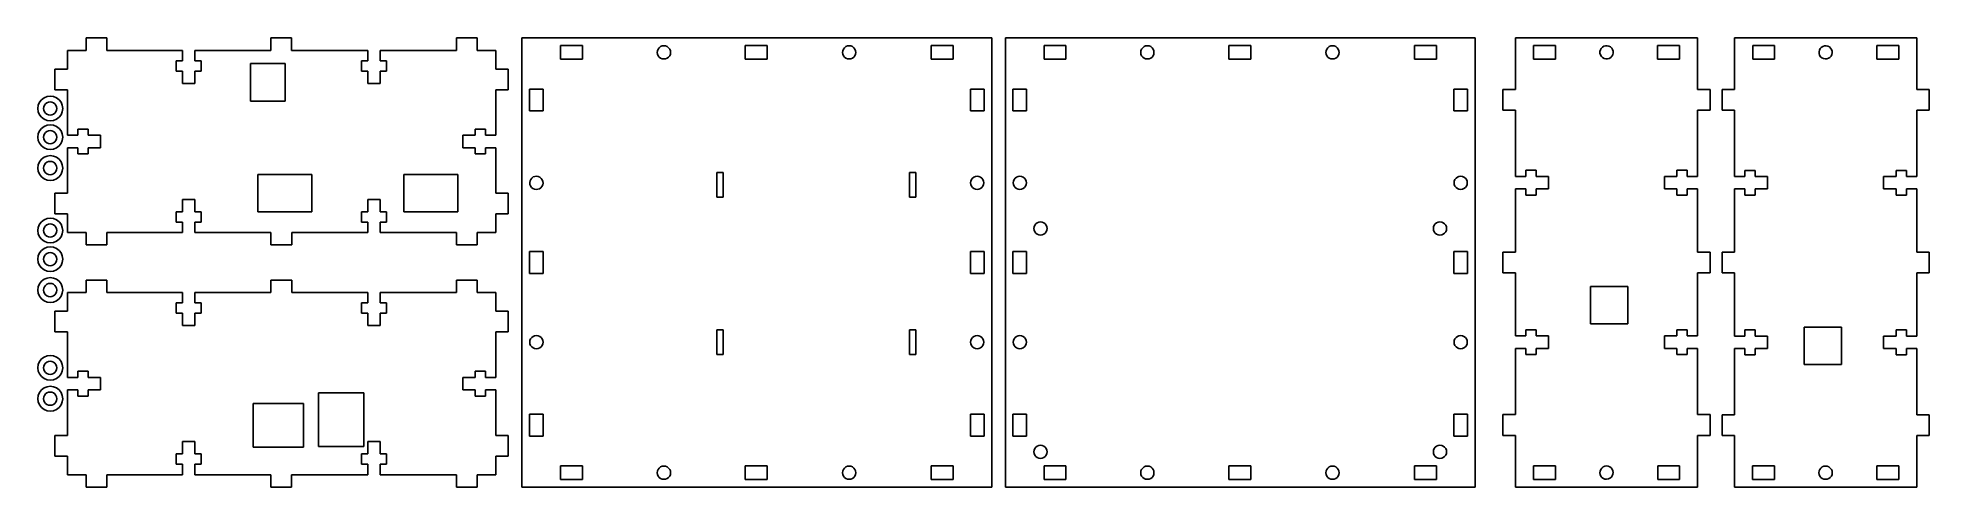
# Model space of a CAD drawing. Header units: metres. Extents: x -5 to 452, y -16 to 93.
import ezdxf

# ---------------------------------------------------------------- set-up
doc = ezdxf.new("R2010")
doc.units = ezdxf.units.M

msp = doc.modelspace()

# ---------------------------------------------------------------- linework, layer by layer
at = {"layer": 'Layer0'}
for p, q in [((6.99, 89.54, 0), (6.99, 92.54, 0)), ((6.99, 92.54, 0), (11.99, 92.54, 0)), ((11.99, 89.54, 0), (11.99, 92.54, 0)), ((51.58, 89.54, 0), (51.58, 92.54, 0)), ((51.58, 92.54, 0), (56.58, 92.54, 0)), ((56.58, 89.54, 0), (56.58, 92.54, 0)), ((96.42, 92.54), (101.42, 92.54)), ((96.42, 89.54, 0), (96.42, 92.54)), ((101.42, 89.54, 0), (101.42, 92.54)), ((225.63, 92.54), (112.22, 92.54)), ((112.22, 92.54), (112.22, -15.94)), ((225.63, -15.94, 0), (225.63, 92.54)), ((342.33, 92.54), (228.93, 92.54)), ((228.93, 92.54), (228.93, -15.94)), ((342.33, -15.94, 0), (342.33, 92.54)), ((352.06, 80.08, 0), (352.06, 92.58, 0)), ((396.06, 92.58, 0), (352.06, 92.58, 0)), ((396.06, 80.08, 0), (396.06, 92.58, 0)), ((404.95, 80.06, 0), (404.95, 92.56, 0)), ((448.95, 92.56, 0), (404.95, 92.56, 0)), ((448.95, 80.06, 0), (448.95, 92.56, 0)), ((2.49, 89.54, 0), (6.99, 89.54, 0)), ((2.49, 89.54, 0), (2.49, 85.04, 0)), ((11.99, 89.54, 0), (30.28, 89.54, 0)), ((28.78, 87.04, 0), (30.28, 87.04, 0)), ((28.78, 84.54, 0), (28.78, 87.04, 0)), ((30.28, 87.04, 0), (30.28, 89.54, 0)), ((33.28, 89.54, 0), (51.58, 89.54, 0)), ((33.28, 89.54, 0), (33.28, 87.04, 0)), ((33.28, 87.04, 0), (34.78, 87.04, 0)), ((34.78, 87.04, 0), (34.78, 84.54, 0)), ((56.58, 89.54, 0), (75, 89.54, 0)), ((73.5, 87.04, 0), (75, 87.04, 0)), ((73.5, 84.54, 0), (73.5, 87.04, 0)), ((75, 87.04, 0), (75, 89.54, 0)), ((78, 89.54, 0), (78, 87.04, 0)), ((78, 89.54, 0), (96.42, 89.54, 0)), ((78, 87.04, 0), (79.5, 87.04, 0)), ((79.5, 87.04, 0), (79.5, 84.54, 0)), ((101.42, 89.54, 0), (105.92, 89.54, 0)), ((105.92, 89.54, 0), (105.92, 85.04, 0)), ((121.56, 90.71), (126.86, 90.71)), ((121.56, 87.41), (121.56, 90.71)), ((126.86, 87.41), (121.56, 87.41)), ((126.86, 90.71), (126.86, 87.41)), ((144.96, 89.47), (144.9, 89.06)), ((144.9, 89.06), (144.96, 88.64)), ((145.12, 89.86), (144.96, 89.47)), ((144.96, 88.64), (145.12, 88.26)), ((145.37, 90.19), (145.12, 89.86)), ((145.12, 88.26), (145.37, 87.93)), ((145.7, 90.44), (145.37, 90.19)), ((145.37, 87.93), (145.7, 87.67)), ((146.09, 90.6), (145.7, 90.44)), ((145.7, 87.67), (146.09, 87.51)), ((146.5, 90.66), (146.09, 90.6)), ((146.09, 87.51), (146.5, 87.46)), ((146.91, 90.6), (146.5, 90.66)), ((146.5, 87.46), (146.91, 87.51)), ((147.3, 90.44), (146.91, 90.6)), ((146.91, 87.51), (147.3, 87.67)), ((147.63, 90.19), (147.3, 90.44)), ((147.3, 87.67), (147.63, 87.93)), ((147.89, 89.86), (147.63, 90.19)), ((147.63, 87.93), (147.89, 88.26)), ((148.05, 89.47), (147.89, 89.86)), ((147.89, 88.26), (148.05, 88.64)), ((148.1, 89.06), (148.05, 89.47)), ((148.05, 88.64), (148.1, 89.06)), ((166.14, 90.71), (171.44, 90.71)), ((166.14, 87.41), (166.14, 90.71)), ((171.44, 87.41), (166.14, 87.41)), ((171.44, 90.71), (171.44, 87.41)), ((189.67, 89.47), (189.62, 89.06)), ((189.62, 89.06), (189.67, 88.64)), ((189.83, 89.86), (189.67, 89.47)), ((189.67, 88.64), (189.83, 88.26)), ((190.09, 90.19), (189.83, 89.86)), ((189.83, 88.26), (190.09, 87.93)), ((190.42, 90.44), (190.09, 90.19)), ((190.09, 87.93), (190.42, 87.67)), ((190.81, 90.6), (190.42, 90.44)), ((190.42, 87.67), (190.81, 87.51)), ((191.22, 90.66), (190.81, 90.6)), ((190.81, 87.51), (191.22, 87.46)), ((191.63, 90.6), (191.22, 90.66)), ((191.22, 87.46), (191.63, 87.51)), ((192.02, 90.44), (191.63, 90.6)), ((191.63, 87.51), (192.02, 87.67)), ((192.35, 90.19), (192.02, 90.44)), ((192.02, 87.67), (192.35, 87.93)), ((192.6, 89.86), (192.35, 90.19)), ((192.35, 87.93), (192.6, 88.26)), ((192.76, 89.47), (192.6, 89.86)), ((192.6, 88.26), (192.76, 88.64)), ((192.82, 89.06), (192.76, 89.47)), ((192.76, 88.64), (192.82, 89.06)), ((210.99, 87.41), (210.99, 90.71)), ((210.99, 90.71), (216.29, 90.71)), ((216.29, 87.41), (210.99, 87.41)), ((216.29, 90.71), (216.29, 87.41)), ((238.26, 87.41), (238.26, 90.71)), ((238.26, 90.71), (243.56, 90.71)), ((243.56, 87.41), (238.26, 87.41)), ((243.56, 90.71), (243.56, 87.41)), ((261.66, 89.47), (261.61, 89.06)), ((261.61, 89.06), (261.66, 88.64)), ((261.82, 89.86), (261.66, 89.47)), ((261.66, 88.64), (261.82, 88.26)), ((262.08, 90.19), (261.82, 89.86)), ((261.82, 88.26), (262.08, 87.93)), ((262.41, 90.44), (262.08, 90.19)), ((262.08, 87.93), (262.41, 87.67)), ((262.79, 90.6), (262.41, 90.44)), ((262.41, 87.67), (262.79, 87.51)), ((263.21, 90.66), (262.79, 90.6)), ((262.79, 87.51), (263.21, 87.46)), ((263.62, 90.6), (263.21, 90.66)), ((263.21, 87.46), (263.62, 87.51)), ((264.01, 90.44), (263.62, 90.6)), ((263.62, 87.51), (264.01, 87.67)), ((264.34, 90.19), (264.01, 90.44)), ((264.01, 87.67), (264.34, 87.93)), ((264.59, 89.86), (264.34, 90.19)), ((264.34, 87.93), (264.59, 88.26)), ((264.75, 89.47), (264.59, 89.86)), ((264.59, 88.26), (264.75, 88.64)), ((264.81, 89.06), (264.75, 89.47)), ((264.75, 88.64), (264.81, 89.06)), ((282.85, 90.71), (288.15, 90.71)), ((282.85, 87.41), (282.85, 90.71)), ((288.15, 87.41), (282.85, 87.41)), ((288.15, 90.71), (288.15, 87.41)), ((306.38, 89.47), (306.32, 89.06)), ((306.32, 89.06), (306.38, 88.64)), ((306.54, 89.86), (306.38, 89.47)), ((306.38, 88.64), (306.54, 88.26)), ((306.79, 90.19), (306.54, 89.86)), ((306.54, 88.26), (306.79, 87.93)), ((307.12, 90.44), (306.79, 90.19)), ((306.79, 87.93), (307.12, 87.67)), ((307.51, 90.6), (307.12, 90.44)), ((307.12, 87.67), (307.51, 87.51)), ((307.92, 90.66), (307.51, 90.6)), ((307.51, 87.51), (307.92, 87.46)), ((308.34, 90.6), (307.92, 90.66)), ((307.92, 87.46), (308.34, 87.51)), ((308.72, 90.44), (308.34, 90.6)), ((308.34, 87.51), (308.72, 87.67)), ((309.06, 90.19), (308.72, 90.44)), ((308.72, 87.67), (309.06, 87.93)), ((309.31, 89.86), (309.06, 90.19)), ((309.06, 87.93), (309.31, 88.26)), ((309.47, 89.47), (309.31, 89.86)), ((309.31, 88.26), (309.47, 88.64)), ((309.52, 89.06), (309.47, 89.47)), ((309.47, 88.64), (309.52, 89.06)), ((327.7, 87.41), (327.7, 90.71)), ((327.7, 90.71), (333, 90.71)), ((333, 87.41), (327.7, 87.41)), ((333, 90.71), (333, 87.41)), ((361.71, 90.73, 0), (356.41, 90.73, 0)), ((356.41, 90.73, 0), (356.41, 87.43, 0)), ((356.41, 87.43, 0), (361.71, 87.43, 0)), ((361.71, 87.43, 0), (361.71, 90.73, 0)), ((372.47, 89.25, 0), (372.57, 89.65, 0)), ((372.48, 88.83, 0), (372.47, 89.25, 0)), ((372.6, 88.43, 0), (372.48, 88.83, 0)), ((372.57, 89.65, 0), (372.77, 90.02, 0)), ((372.82, 88.07, 0), (372.6, 88.43, 0)), ((372.77, 90.02, 0), (373.06, 90.32, 0)), ((373.12, 87.78, 0), (372.82, 88.07, 0)), ((373.06, 90.32, 0), (373.41, 90.54, 0)), ((373.49, 87.58, 0), (373.12, 87.78, 0)), ((373.41, 90.54, 0), (373.82, 90.66, 0)), ((373.89, 87.48, 0), (373.49, 87.58, 0)), ((373.82, 90.66, 0), (374.23, 90.67, 0)), ((374.31, 87.49, 0), (373.89, 87.48, 0)), ((374.23, 90.67, 0), (374.64, 90.57, 0)), ((374.71, 87.61, 0), (374.31, 87.49, 0)), ((374.64, 90.57, 0), (375.01, 90.37, 0)), ((375.07, 87.83, 0), (374.71, 87.61, 0)), ((375.01, 90.37, 0), (375.31, 90.08, 0)), ((375.36, 88.13, 0), (375.07, 87.83, 0)), ((375.31, 90.08, 0), (375.53, 89.72, 0)), ((375.56, 88.5, 0), (375.36, 88.13, 0)), ((375.53, 89.72, 0), (375.64, 89.32, 0)), ((375.65, 88.91, 0), (375.56, 88.5, 0)), ((375.64, 89.32, 0), (375.65, 88.91, 0)), ((386.36, 90.73, 0), (391.66, 90.73, 0)), ((386.36, 87.43, 0), (386.36, 90.73, 0)), ((391.66, 87.43, 0), (386.36, 87.43, 0)), ((391.66, 90.73, 0), (391.66, 87.43, 0)), ((409.35, 87.41, 0), (409.35, 90.71, 0)), ((409.35, 90.71, 0), (414.65, 90.71, 0)), ((414.65, 87.41, 0), (409.35, 87.41, 0)), ((414.65, 90.71, 0), (414.65, 87.41, 0)), ((425.36, 89.18, 0), (425.44, 89.59, 0)), ((425.38, 88.76, 0), (425.36, 89.18, 0)), ((425.51, 88.36, 0), (425.38, 88.76, 0)), ((425.44, 89.59, 0), (425.63, 89.96, 0)), ((425.74, 88.01, 0), (425.51, 88.36, 0)), ((425.63, 89.96, 0), (425.91, 90.27, 0)), ((426.05, 87.74, 0), (425.74, 88.01, 0)), ((425.91, 90.27, 0), (426.26, 90.5, 0)), ((426.42, 87.55, 0), (426.05, 87.74, 0)), ((426.26, 90.5, 0), (426.65, 90.63, 0)), ((426.83, 87.46, 0), (426.42, 87.55, 0)), ((426.65, 90.63, 0), (427.07, 90.65, 0)), ((427.25, 87.49, 0), (426.83, 87.46, 0)), ((427.07, 90.65, 0), (427.48, 90.57, 0)), ((427.64, 87.62, 0), (427.25, 87.49, 0)), ((427.48, 90.57, 0), (427.85, 90.38, 0)), ((427.99, 87.84, 0), (427.64, 87.62, 0)), ((427.85, 90.38, 0), (428.16, 90.1, 0)), ((428.27, 88.16, 0), (427.99, 87.84, 0)), ((428.16, 90.1, 0), (428.39, 89.75, 0)), ((428.46, 88.53, 0), (428.27, 88.16, 0)), ((428.39, 89.75, 0), (428.52, 89.36, 0)), ((428.55, 88.94, 0), (428.46, 88.53, 0)), ((428.52, 89.36, 0), (428.55, 88.94, 0)), ((439.3, 90.71, 0), (444.6, 90.71, 0)), ((439.3, 87.41, 0), (439.3, 90.71, 0)), ((444.6, 87.41, 0), (439.3, 87.41, 0)), ((444.6, 90.71, 0), (444.6, 87.41, 0)), ((-0.51, 85.04, 0), (-0.51, 80.04, 0)), ((2.49, 85.04, 0), (-0.51, 85.04, 0)), ((30.28, 84.54, 0), (28.78, 84.54, 0)), ((30.28, 81.54, 0), (30.28, 84.54, 0)), ((34.78, 84.54, 0), (33.28, 84.54, 0)), ((33.28, 84.54, 0), (33.28, 81.54, 0)), ((46.72, 86.37, 0), (55.04, 86.37, 0)), ((46.72, 77.31, 0), (46.72, 86.37, 0)), ((55.04, 86.37, 0), (55.04, 77.31, 0)), ((75, 84.54, 0), (73.5, 84.54, 0)), ((75, 81.54, 0), (75, 84.54, 0)), ((79.5, 84.54, 0), (78, 84.54, 0)), ((78, 84.54, 0), (78, 81.54, 0)), ((105.92, 85.04, 0), (108.92, 85.04, 0)), ((108.92, 85.04, 0), (108.92, 80.04, 0)), ((-3.15, 78.1), (-3.77, 77.62)), ((-2.42, 78.4), (-3.15, 78.1)), ((-1.65, 78.5), (-2.42, 78.4)), ((-0.87, 78.4), (-1.65, 78.5)), ((-0.15, 78.1), (-0.87, 78.4)), ((2.49, 80.04, 0), (-0.51, 80.04, 0)), ((0.47, 77.62), (-0.15, 78.1)), ((2.49, 80.04, 0), (2.49, 69.04, 0)), ((33.28, 81.54, 0), (30.28, 81.54, 0)), ((78, 81.54, 0), (75, 81.54, 0)), ((105.92, 69.04, 0), (105.92, 80.04, 0)), ((105.92, 80.04, 0), (108.92, 80.04, 0)), ((117.36, 80.21, 0), (114.06, 80.21, 0)), ((114.06, 80.21, 0), (114.06, 74.91, 0)), ((117.36, 74.91, 0), (117.36, 80.21, 0)), ((223.79, 80.21, 0), (220.49, 80.21, 0)), ((220.49, 80.21, 0), (220.49, 74.91, 0)), ((223.79, 74.91, 0), (223.79, 80.21, 0)), ((230.76, 80.21, 0), (230.76, 74.91, 0)), ((234.06, 80.21, 0), (230.76, 80.21, 0)), ((234.06, 74.91, 0), (234.06, 80.21, 0)), ((340.5, 80.21, 0), (337.2, 80.21, 0)), ((337.2, 80.21, 0), (337.2, 74.91, 0)), ((340.5, 74.91, 0), (340.5, 80.21, 0)), ((352.06, 80.08, 0), (349.06, 80.08, 0)), ((349.06, 75.08, 0), (349.06, 80.08, 0)), ((396.06, 80.08, 0), (399.06, 80.08, 0)), ((399.06, 75.08, 0), (399.06, 80.08, 0)), ((401.95, 75.06, 0), (401.95, 80.06, 0)), ((404.95, 80.06, 0), (401.95, 80.06, 0)), ((448.95, 80.06, 0), (451.95, 80.06, 0)), ((451.95, 75.06, 0), (451.95, 80.06, 0)), ((-4.54, 76.27), (-4.65, 75.5)), ((-4.65, 75.5), (-4.54, 74.72)), ((-4.25, 77), (-4.54, 76.27)), ((-4.54, 74.72), (-4.25, 74)), ((-3.77, 77.62), (-4.25, 77)), ((-4.25, 74), (-3.77, 73.38)), ((-3.77, 73.38), (-3.15, 72.9)), ((-3.19, 75.91), (-3.25, 75.5)), ((-3.25, 75.5), (-3.19, 75.08)), ((-3.03, 76.3), (-3.19, 75.91)), ((-3.19, 75.08), (-3.03, 74.7)), ((-2.78, 76.63), (-3.03, 76.3)), ((-3.03, 74.7), (-2.78, 74.37)), ((-2.45, 76.88), (-2.78, 76.63)), ((-2.78, 74.37), (-2.45, 74.11)), ((-2.06, 77.04), (-2.45, 76.88)), ((-2.45, 74.11), (-2.06, 73.95)), ((-1.65, 77.1), (-2.06, 77.04)), ((-2.06, 73.95), (-1.65, 73.9)), ((-1.23, 77.04), (-1.65, 77.1)), ((-1.65, 73.9), (-1.23, 73.95)), ((-0.85, 76.88), (-1.23, 77.04)), ((-1.23, 73.95), (-0.85, 74.11)), ((-0.52, 76.63), (-0.85, 76.88)), ((-0.85, 74.11), (-0.52, 74.37)), ((-0.26, 76.3), (-0.52, 76.63)), ((-0.52, 74.37), (-0.26, 74.7)), ((-0.1, 75.91), (-0.26, 76.3)), ((-0.26, 74.7), (-0.1, 75.08)), ((-0.15, 72.9), (0.47, 73.38)), ((-0.05, 75.5), (-0.1, 75.91)), ((-0.1, 75.08), (-0.05, 75.5)), ((0.95, 77), (0.47, 77.62)), ((0.47, 73.38), (0.95, 74)), ((1.25, 76.27), (0.95, 77)), ((0.95, 74), (1.25, 74.72)), ((1.35, 75.5), (1.25, 76.27)), ((1.25, 74.72), (1.35, 75.5)), ((55.04, 77.31, 0), (46.72, 77.31, 0)), ((114.06, 74.91, 0), (117.36, 74.91, 0)), ((220.49, 74.91, 0), (223.79, 74.91, 0)), ((230.76, 74.91, 0), (234.06, 74.91, 0)), ((337.2, 74.91, 0), (340.5, 74.91, 0)), ((352.06, 75.08, 0), (349.06, 75.08, 0)), ((352.06, 59.08, 0), (352.06, 75.08, 0)), ((396.06, 75.08, 0), (399.06, 75.08, 0)), ((396.06, 59.08, 0), (396.06, 75.08, 0)), ((404.95, 75.06, 0), (401.95, 75.06, 0)), ((404.95, 59.06, 0), (404.95, 75.06, 0)), ((448.95, 75.06, 0), (451.95, 75.06, 0)), ((448.95, 59.06, 0), (448.95, 75.06, 0)), ((-4.54, 69.37), (-4.65, 68.59)), ((-4.65, 68.59), (-4.54, 67.81)), ((-4.25, 70.09), (-4.54, 69.37)), ((-3.77, 70.71), (-4.25, 70.09)), ((-3.15, 71.19), (-3.77, 70.71)), ((-3.19, 69), (-3.25, 68.59)), ((-3.25, 68.59), (-3.19, 68.18)), ((-3.03, 69.39), (-3.19, 69)), ((-3.15, 72.9), (-2.42, 72.6)), ((-2.42, 71.49), (-3.15, 71.19)), ((-2.78, 69.72), (-3.03, 69.39)), ((-2.45, 69.98), (-2.78, 69.72)), ((-2.06, 70.14), (-2.45, 69.98)), ((-2.42, 72.6), (-1.65, 72.5)), ((-1.65, 71.59), (-2.42, 71.49)), ((-1.65, 70.19), (-2.06, 70.14)), ((-1.65, 72.5), (-0.87, 72.6)), ((-0.87, 71.49), (-1.65, 71.59)), ((-1.23, 70.14), (-1.65, 70.19)), ((-0.85, 69.98), (-1.23, 70.14)), ((-0.87, 72.6), (-0.15, 72.9)), ((-0.15, 71.19), (-0.87, 71.49)), ((-0.52, 69.72), (-0.85, 69.98)), ((-0.26, 69.39), (-0.52, 69.72)), ((-0.1, 69), (-0.26, 69.39)), ((0.47, 70.71), (-0.15, 71.19)), ((-0.05, 68.59), (-0.1, 69)), ((-0.1, 68.18), (-0.05, 68.59)), ((0.95, 70.09), (0.47, 70.71)), ((1.25, 69.37), (0.95, 70.09)), ((1.35, 68.59), (1.25, 69.37)), ((1.25, 67.81), (1.35, 68.59)), ((2.49, 69.04, 0), (4.99, 69.04, 0)), ((4.99, 69.04, 0), (4.99, 70.54, 0)), ((4.99, 70.54, 0), (7.49, 70.54, 0)), ((7.49, 70.54, 0), (7.49, 69.04, 0)), ((7.49, 69.04, 0), (10.49, 69.04, 0)), ((10.49, 69.04, 0), (10.49, 66.04, 0)), ((97.92, 66.04, 0), (97.92, 69.04, 0)), ((97.92, 69.04, 0), (100.92, 69.04, 0)), ((100.92, 69.04, 0), (100.92, 70.54, 0)), ((100.92, 70.54, 0), (103.42, 70.54, 0)), ((103.42, 70.54, 0), (103.42, 69.04, 0)), ((103.42, 69.04, 0), (105.92, 69.04, 0)), ((-4.54, 67.81), (-4.25, 67.09)), ((-4.25, 67.09), (-3.77, 66.47)), ((-3.77, 66.47), (-3.15, 65.99)), ((-3.19, 68.18), (-3.03, 67.79)), ((-3.15, 65.99), (-2.42, 65.69)), ((-2.42, 64.02), (-3.15, 63.72)), ((-3.03, 67.79), (-2.78, 67.46)), ((-2.78, 67.46), (-2.45, 67.2)), ((-2.45, 67.2), (-2.06, 67.04)), ((-2.42, 65.69), (-1.65, 65.59)), ((-1.65, 64.12), (-2.42, 64.02)), ((-2.06, 67.04), (-1.65, 66.99)), ((-1.65, 66.99), (-1.23, 67.04)), ((-1.65, 65.59), (-0.87, 65.69)), ((-0.87, 64.02), (-1.65, 64.12)), ((-1.23, 67.04), (-0.85, 67.2)), ((-0.87, 65.69), (-0.15, 65.99)), ((-0.15, 63.72), (-0.87, 64.02)), ((-0.85, 67.2), (-0.52, 67.46)), ((-0.52, 67.46), (-0.26, 67.79)), ((-0.26, 67.79), (-0.1, 68.18)), ((-0.15, 65.99), (0.47, 66.47)), ((0.47, 66.47), (0.95, 67.09)), ((0.95, 67.09), (1.25, 67.81)), ((2.49, 66.04, 0), (2.49, 55.04, 0)), ((4.99, 66.04, 0), (2.49, 66.04, 0)), ((4.99, 64.54, 0), (4.99, 66.04, 0)), ((7.49, 64.54, 0), (4.99, 64.54, 0)), ((7.49, 66.04, 0), (7.49, 64.54, 0)), ((10.49, 66.04, 0), (7.49, 66.04, 0)), ((100.92, 66.04, 0), (97.92, 66.04, 0)), ((100.92, 64.54, 0), (100.92, 66.04, 0)), ((103.42, 64.54, 0), (100.92, 64.54, 0)), ((103.42, 66.04, 0), (103.42, 64.54, 0)), ((105.92, 66.04, 0), (103.42, 66.04, 0)), ((105.92, 55.04, 0), (105.92, 66.04, 0)), ((-4.54, 61.9), (-4.65, 61.12)), ((-4.65, 61.12), (-4.54, 60.35)), ((-4.25, 62.62), (-4.54, 61.9)), ((-4.54, 60.35), (-4.25, 59.62)), ((-3.77, 63.25), (-4.25, 62.62)), ((-4.25, 59.62), (-3.77, 59)), ((-3.15, 63.72), (-3.77, 63.25)), ((-3.19, 61.54), (-3.25, 61.12)), ((-3.25, 61.12), (-3.19, 60.71)), ((-3.03, 61.92), (-3.19, 61.54)), ((-3.19, 60.71), (-3.03, 60.32)), ((-2.78, 62.26), (-3.03, 61.92)), ((-3.03, 60.32), (-2.78, 59.99)), ((-2.45, 62.51), (-2.78, 62.26)), ((-2.78, 59.99), (-2.45, 59.74)), ((-2.06, 62.67), (-2.45, 62.51)), ((-2.45, 59.74), (-2.06, 59.58)), ((-1.65, 62.72), (-2.06, 62.67)), ((-2.06, 59.58), (-1.65, 59.52)), ((-1.23, 62.67), (-1.65, 62.72)), ((-1.65, 59.52), (-1.23, 59.58)), ((-0.85, 62.51), (-1.23, 62.67)), ((-1.23, 59.58), (-0.85, 59.74)), ((-0.52, 62.26), (-0.85, 62.51)), ((-0.85, 59.74), (-0.52, 59.99)), ((-0.26, 61.92), (-0.52, 62.26)), ((-0.52, 59.99), (-0.26, 60.32)), ((-0.1, 61.54), (-0.26, 61.92)), ((-0.26, 60.32), (-0.1, 60.71)), ((0.47, 63.25), (-0.15, 63.72)), ((-0.05, 61.12), (-0.1, 61.54)), ((-0.1, 60.71), (-0.05, 61.12)), ((0.95, 62.62), (0.47, 63.25)), ((0.47, 59), (0.95, 59.62)), ((1.25, 61.9), (0.95, 62.62)), ((0.95, 59.62), (1.25, 60.35)), ((1.35, 61.12), (1.25, 61.9)), ((1.25, 60.35), (1.35, 61.12)), ((48.49, 50.54, 0), (48.49, 59.54, 0)), ((48.49, 59.54, 0), (61.49, 59.54, 0)), ((61.49, 59.54, 0), (61.49, 50.54, 0)), ((83.75, 50.54, 0), (83.75, 59.54, 0)), ((83.75, 59.54, 0), (96.75, 59.54, 0)), ((96.75, 59.54, 0), (96.75, 50.54, 0)), ((159.31, 60.06), (160.81, 60.06)), ((159.31, 54.06), (159.31, 60.06)), ((160.81, 60.06), (160.81, 54.06)), ((205.81, 54.06), (205.81, 60.06)), ((205.81, 60.06), (207.31, 60.06)), ((207.31, 60.06), (207.31, 54.06)), ((354.56, 60.58, 0), (357.06, 60.58, 0)), ((354.56, 59.08, 0), (354.56, 60.58, 0)), ((357.06, 60.58, 0), (357.06, 59.08, 0)), ((391.06, 60.58, 0), (391.06, 59.08, 0)), ((393.56, 60.58, 0), (391.06, 60.58, 0)), ((393.56, 59.08, 0), (393.56, 60.58, 0)), ((407.45, 59.06, 0), (407.45, 60.56, 0)), ((407.45, 60.56, 0), (409.95, 60.56, 0)), ((409.95, 60.56, 0), (409.95, 59.06, 0)), ((443.95, 59.06, 0), (443.95, 60.56, 0)), ((443.95, 60.56, 0), (446.45, 60.56, 0)), ((446.45, 60.56, 0), (446.45, 59.06, 0)), ((-3.77, 59), (-3.15, 58.53)), ((-3.15, 58.53), (-2.42, 58.23)), ((-2.42, 58.23), (-1.65, 58.12)), ((-1.65, 58.12), (-0.87, 58.23)), ((-0.87, 58.23), (-0.15, 58.53)), ((-0.51, 55.04), (-0.51, 50.04)), ((2.49, 55.04, 0), (-0.51, 55.04)), ((-0.15, 58.53), (0.47, 59)), ((105.92, 55.04, 0), (108.92, 55.04)), ((108.92, 55.04), (108.92, 50.04)), ((114.11, 57.6), (114.18, 58.01)), ((114.15, 57.18), (114.11, 57.6)), ((114.29, 56.79), (114.15, 57.18)), ((114.18, 58.01), (114.35, 58.39)), ((114.53, 56.45), (114.29, 56.79)), ((114.35, 58.39), (114.62, 58.71)), ((114.86, 56.19), (114.53, 56.45)), ((114.62, 58.71), (114.96, 58.96)), ((115.24, 56.01), (114.86, 56.19)), ((114.96, 58.96), (115.35, 59.1)), ((115.65, 55.94), (115.24, 56.01)), ((115.35, 59.1), (115.77, 59.14)), ((116.06, 55.98), (115.65, 55.94)), ((115.77, 59.14), (116.18, 59.07)), ((116.45, 56.13), (116.06, 55.98)), ((116.18, 59.07), (116.56, 58.9)), ((116.8, 56.37), (116.45, 56.13)), ((116.56, 58.9), (116.88, 58.63)), ((117.06, 56.69), (116.8, 56.37)), ((116.88, 58.63), (117.12, 58.29)), ((117.24, 57.07), (117.06, 56.69)), ((117.12, 58.29), (117.27, 57.9)), ((117.31, 57.48), (117.24, 57.07)), ((117.27, 57.9), (117.31, 57.48)), ((220.54, 57.56), (220.6, 57.97)), ((220.6, 57.14), (220.54, 57.56)), ((220.6, 57.97), (220.76, 58.36)), ((220.76, 56.76), (220.6, 57.14)), ((220.76, 58.36), (221.01, 58.69)), ((221.01, 56.43), (220.76, 56.76)), ((221.01, 58.69), (221.34, 58.94)), ((221.34, 56.17), (221.01, 56.43)), ((221.34, 58.94), (221.73, 59.1)), ((221.73, 56.01), (221.34, 56.17)), ((221.73, 59.1), (222.14, 59.16)), ((222.14, 55.96), (221.73, 56.01)), ((222.14, 59.16), (222.56, 59.1)), ((222.56, 56.01), (222.14, 55.96)), ((222.56, 59.1), (222.94, 58.94)), ((222.94, 56.17), (222.56, 56.01)), ((222.94, 58.94), (223.28, 58.69)), ((223.28, 56.43), (222.94, 56.17)), ((223.28, 58.69), (223.53, 58.36)), ((223.53, 56.76), (223.28, 56.43)), ((223.53, 58.36), (223.69, 57.97)), ((223.69, 57.14), (223.53, 56.76)), ((223.69, 57.97), (223.74, 57.56)), ((223.74, 57.56), (223.69, 57.14)), ((230.87, 57.96), (230.81, 57.54)), ((230.81, 57.54), (230.87, 57.13)), ((231.03, 58.34), (230.87, 57.96)), ((230.87, 57.13), (231.03, 56.74)), ((231.28, 58.67), (231.03, 58.34)), ((231.03, 56.74), (231.28, 56.41)), ((231.61, 58.93), (231.28, 58.67)), ((231.28, 56.41), (231.61, 56.16)), ((232, 59.09), (231.61, 58.93)), ((231.61, 56.16), (232, 56)), ((232.41, 59.14), (232, 59.09)), ((232, 56), (232.41, 55.94)), ((232.83, 59.09), (232.41, 59.14)), ((232.41, 55.94), (232.83, 56)), ((233.21, 58.93), (232.83, 59.09)), ((232.83, 56), (233.21, 56.16)), ((233.54, 58.67), (233.21, 58.93)), ((233.21, 56.16), (233.54, 56.41)), ((233.8, 58.34), (233.54, 58.67)), ((233.54, 56.41), (233.8, 56.74)), ((233.96, 57.96), (233.8, 58.34)), ((233.8, 56.74), (233.96, 57.13)), ((234.01, 57.54), (233.96, 57.96)), ((233.96, 57.13), (234.01, 57.54)), ((337.3, 57.97), (337.25, 57.56)), ((337.25, 57.56), (337.3, 57.14)), ((337.46, 58.36), (337.3, 57.97)), ((337.3, 57.14), (337.46, 56.76)), ((337.72, 58.69), (337.46, 58.36)), ((337.46, 56.76), (337.72, 56.43)), ((338.05, 58.94), (337.72, 58.69)), ((337.72, 56.43), (338.05, 56.17)), ((338.44, 59.1), (338.05, 58.94)), ((338.05, 56.17), (338.44, 56.01)), ((338.85, 59.16), (338.44, 59.1)), ((338.44, 56.01), (338.85, 55.96)), ((339.26, 59.1), (338.85, 59.16)), ((338.85, 55.96), (339.26, 56.01)), ((339.65, 58.94), (339.26, 59.1)), ((339.26, 56.01), (339.65, 56.17)), ((339.98, 58.69), (339.65, 58.94)), ((339.65, 56.17), (339.98, 56.43)), ((340.24, 58.36), (339.98, 58.69)), ((339.98, 56.43), (340.24, 56.76)), ((340.39, 57.97), (340.24, 58.36)), ((340.24, 56.76), (340.39, 57.14)), ((340.45, 57.56), (340.39, 57.97)), ((340.39, 57.14), (340.45, 57.56)), ((352.06, 59.08, 0), (354.56, 59.08, 0)), ((354.56, 56.08, 0), (352.06, 56.08, 0)), ((352.06, 40.82, 0), (352.06, 56.08, 0)), ((354.56, 54.58, 0), (354.56, 56.08, 0)), ((357.06, 59.08, 0), (360.06, 59.08, 0)), ((360.06, 56.08, 0), (357.06, 56.08, 0)), ((357.06, 56.08, 0), (357.06, 54.58, 0)), ((360.06, 59.08, 0), (360.06, 56.08, 0)), ((388.06, 59.08, 0), (388.06, 56.08, 0)), ((391.06, 59.08, 0), (388.06, 59.08, 0)), ((388.06, 56.08, 0), (391.06, 56.08, 0)), ((391.06, 56.08, 0), (391.06, 54.58, 0)), ((396.06, 59.08, 0), (393.56, 59.08, 0)), ((393.56, 56.08, 0), (396.06, 56.08, 0)), ((393.56, 54.58, 0), (393.56, 56.08, 0)), ((396.06, 40.8, 0), (396.06, 56.08, 0)), ((404.95, 59.06, 0), (407.45, 59.06, 0)), ((407.45, 56.06, 0), (404.95, 56.06, 0)), ((404.95, 40.8, 0), (404.95, 56.06, 0)), ((407.45, 54.56, 0), (407.45, 56.06, 0)), ((409.95, 59.06, 0), (412.95, 59.06, 0)), ((409.95, 56.06, 0), (409.95, 54.56, 0)), ((412.95, 56.06, 0), (409.95, 56.06, 0)), ((412.95, 59.06, 0), (412.95, 56.06, 0)), ((440.95, 56.06, 0), (440.95, 59.06, 0)), ((440.95, 59.06, 0), (443.95, 59.06, 0)), ((443.95, 56.06, 0), (440.95, 56.06, 0)), ((443.95, 54.56, 0), (443.95, 56.06, 0)), ((446.45, 59.06, 0), (448.95, 59.06, 0)), ((448.95, 56.06, 0), (446.45, 56.06, 0)), ((446.45, 56.06, 0), (446.45, 54.56, 0)), ((448.95, 40.8, 0), (448.95, 56.06, 0)), ((28.78, 48.04, 0), (28.78, 50.54, 0)), ((28.78, 50.54, 0), (30.28, 50.54, 0)), ((30.28, 53.54, 0), (33.28, 53.54, 0)), ((30.28, 50.54, 0), (30.28, 53.54, 0)), ((33.28, 53.54, 0), (33.28, 50.54, 0)), ((33.28, 50.54, 0), (34.78, 50.54, 0)), ((34.78, 50.54, 0), (34.78, 48.04, 0)), ((61.49, 50.54, 0), (48.49, 50.54, 0)), ((73.5, 50.54, 0), (75, 50.54, 0)), ((73.5, 48.04, 0), (73.5, 50.54, 0)), ((75, 50.54, 0), (75, 53.54, 0)), ((75, 53.54, 0), (78, 53.54, 0)), ((78, 53.54, 0), (78, 50.54, 0)), ((78, 50.54, 0), (79.5, 50.54, 0)), ((79.5, 50.54, 0), (79.5, 48.04, 0)), ((96.75, 50.54, 0), (83.75, 50.54, 0)), ((160.81, 54.06), (159.31, 54.06)), ((207.31, 54.06), (205.81, 54.06)), ((357.06, 54.58, 0), (354.56, 54.58, 0)), ((391.06, 54.58, 0), (393.56, 54.58, 0)), ((409.95, 54.56, 0), (407.45, 54.56, 0)), ((446.45, 54.56, 0), (443.95, 54.56, 0)), ((-4.54, 46.8), (-4.65, 46.03)), ((-4.65, 46.03), (-4.54, 45.25)), ((-4.25, 47.53), (-4.54, 46.8)), ((-3.77, 48.15), (-4.25, 47.53)), ((-3.15, 48.63), (-3.77, 48.15)), ((-3.19, 46.44), (-3.25, 46.03)), ((-3.25, 46.03), (-3.19, 45.61)), ((-3.03, 46.83), (-3.19, 46.44)), ((-2.42, 48.93), (-3.15, 48.63)), ((-2.78, 47.16), (-3.03, 46.83)), ((-2.45, 47.41), (-2.78, 47.16)), ((-2.06, 47.57), (-2.45, 47.41)), ((-1.65, 49.03), (-2.42, 48.93)), ((-1.65, 47.63), (-2.06, 47.57)), ((-0.87, 48.93), (-1.65, 49.03)), ((-1.23, 47.57), (-1.65, 47.63)), ((-0.85, 47.41), (-1.23, 47.57)), ((-0.15, 48.63), (-0.87, 48.93)), ((-0.52, 47.16), (-0.85, 47.41)), ((-0.26, 46.83), (-0.52, 47.16)), ((2.49, 50.04, 0), (-0.51, 50.04)), ((-0.1, 46.44), (-0.26, 46.83)), ((0.47, 48.15), (-0.15, 48.63)), ((-0.05, 46.03), (-0.1, 46.44)), ((-0.1, 45.61), (-0.05, 46.03)), ((0.95, 47.53), (0.47, 48.15)), ((1.25, 46.8), (0.95, 47.53)), ((1.35, 46.03), (1.25, 46.8)), ((1.25, 45.25), (1.35, 46.03)), ((2.49, 50.04, 0), (2.49, 45.54, 0)), ((30.28, 48.04, 0), (28.78, 48.04, 0)), ((30.28, 45.54, 0), (30.28, 48.04, 0)), ((33.28, 48.04, 0), (33.28, 45.54, 0)), ((34.78, 48.04, 0), (33.28, 48.04, 0)), ((75, 48.04, 0), (73.5, 48.04, 0)), ((75, 45.54, 0), (75, 48.04, 0)), ((78, 48.04, 0), (78, 45.54, 0)), ((79.5, 48.04, 0), (78, 48.04, 0)), ((105.92, 50.04, 0), (105.92, 45.54, 0)), ((105.92, 50.04, 0), (108.92, 50.04)), ((235.87, 46.92), (235.81, 46.5)), ((235.81, 46.5), (235.87, 46.09)), ((236.03, 47.3), (235.87, 46.92)), ((235.87, 46.09), (236.03, 45.7)), ((236.28, 47.63), (236.03, 47.3)), ((236.03, 45.7), (236.28, 45.37)), ((236.61, 47.89), (236.28, 47.63)), ((237, 48.05), (236.61, 47.89)), ((237.41, 48.1), (237, 48.05)), ((237.83, 48.05), (237.41, 48.1)), ((238.21, 47.89), (237.83, 48.05)), ((238.54, 47.63), (238.21, 47.89)), ((238.8, 47.3), (238.54, 47.63)), ((238.54, 45.37), (238.8, 45.7)), ((238.96, 46.92), (238.8, 47.3)), ((238.8, 45.7), (238.96, 46.09)), ((239.01, 46.5), (238.96, 46.92)), ((238.96, 46.09), (239.01, 46.5)), ((332.3, 46.92, 0), (332.25, 46.5, 0)), ((332.25, 46.5, 0), (332.3, 46.09, 0)), ((332.46, 47.3, 0), (332.3, 46.92, 0)), ((332.3, 46.09, 0), (332.46, 45.7, 0)), ((332.72, 47.64, 0), (332.46, 47.3, 0)), ((332.46, 45.7, 0), (332.72, 45.37, 0)), ((333.05, 47.89, 0), (332.72, 47.64, 0)), ((333.44, 48.05, 0), (333.05, 47.89, 0)), ((333.85, 48.1, 0), (333.44, 48.05, 0)), ((334.27, 48.05, 0), (333.85, 48.1, 0)), ((334.65, 47.89, 0), (334.27, 48.05, 0)), ((334.98, 47.63, 0), (334.65, 47.89, 0)), ((335.24, 47.3, 0), (334.98, 47.63, 0)), ((334.98, 45.37, 0), (335.23, 45.7, 0)), ((335.23, 45.7, 0), (335.39, 46.09, 0)), ((335.4, 46.91, 0), (335.24, 47.3, 0)), ((335.39, 46.09, 0), (335.45, 46.5, 0)), ((335.45, 46.5, 0), (335.4, 46.91, 0)), ((-4.54, 45.25), (-4.25, 44.53)), ((-4.25, 44.53), (-3.77, 43.91)), ((-3.77, 41.24), (-4.25, 40.62)), ((-3.77, 43.91), (-3.15, 43.43)), ((-3.15, 41.72), (-3.77, 41.24)), ((-3.19, 45.61), (-3.03, 45.23)), ((-3.15, 43.43), (-2.42, 43.13)), ((-2.42, 42.02), (-3.15, 41.72)), ((-3.03, 45.23), (-2.78, 44.9)), ((-2.78, 44.9), (-2.45, 44.64)), ((-2.45, 44.64), (-2.06, 44.48)), ((-2.42, 43.13), (-1.65, 43.03)), ((-1.65, 42.12), (-2.42, 42.02)), ((-2.06, 44.48), (-1.65, 44.43)), ((-1.65, 44.43), (-1.23, 44.48)), ((-1.65, 43.03), (-0.87, 43.13)), ((-0.87, 42.02), (-1.65, 42.12)), ((-1.23, 44.48), (-0.85, 44.64)), ((-0.87, 43.13), (-0.15, 43.43)), ((-0.15, 41.72), (-0.87, 42.02)), ((-0.85, 44.64), (-0.52, 44.9)), ((-0.52, 44.9), (-0.26, 45.23)), ((-0.26, 45.23), (-0.1, 45.61)), ((-0.15, 43.43), (0.47, 43.91)), ((0.47, 41.24), (-0.15, 41.72)), ((0.47, 43.91), (0.95, 44.53)), ((0.95, 40.62), (0.47, 41.24)), ((0.95, 44.53), (1.25, 45.25)), ((2.49, 45.54, 0), (6.99, 45.54, 0)), ((6.99, 45.54, 0), (6.99, 42.54, 0)), ((6.99, 42.54, 0), (11.99, 42.54, 0)), ((11.99, 45.54, 0), (30.28, 45.54, 0)), ((11.99, 45.54, 0), (11.99, 42.54, 0)), ((33.28, 45.54, 0), (51.64, 45.54, 0)), ((51.64, 45.54, 0), (51.64, 42.54, 0)), ((51.64, 42.54, 0), (56.64, 42.54, 0)), ((56.64, 45.54, 0), (75, 45.54, 0)), ((56.64, 45.54, 0), (56.64, 42.54, 0)), ((78, 45.54, 0), (96.42, 45.54, 0)), ((96.42, 45.54, 0), (96.42, 42.54, 0)), ((96.42, 42.54, 0), (101.42, 42.54, 0)), ((101.42, 45.54, 0), (101.42, 42.54, 0)), ((101.42, 45.54, 0), (105.92, 45.54, 0)), ((236.28, 45.37), (236.61, 45.12)), ((236.61, 45.12), (237, 44.96)), ((237, 44.96), (237.41, 44.9)), ((237.41, 44.9), (237.83, 44.96)), ((237.83, 44.96), (238.21, 45.12)), ((238.21, 45.12), (238.54, 45.37)), ((332.72, 45.37, 0), (333.05, 45.12, 0)), ((333.05, 45.12, 0), (333.43, 44.96, 0)), ((333.43, 44.96, 0), (333.85, 44.9, 0)), ((333.85, 44.9, 0), (334.26, 44.96, 0)), ((334.26, 44.96, 0), (334.65, 45.12, 0)), ((334.65, 45.12, 0), (334.98, 45.37, 0)), ((-4.54, 39.9), (-4.65, 39.12)), ((-4.65, 39.12), (-4.54, 38.34)), ((-4.25, 40.62), (-4.54, 39.9)), ((-4.54, 38.34), (-4.25, 37.62)), ((-4.25, 37.62), (-3.77, 37)), ((-3.77, 37), (-3.15, 36.52)), ((-3.19, 39.53), (-3.25, 39.12)), ((-3.25, 39.12), (-3.19, 38.71)), ((-3.03, 39.92), (-3.19, 39.53)), ((-3.19, 38.71), (-3.03, 38.32)), ((-2.78, 40.25), (-3.03, 39.92)), ((-3.03, 38.32), (-2.78, 37.99)), ((-2.45, 40.51), (-2.78, 40.25)), ((-2.78, 37.99), (-2.45, 37.73)), ((-2.06, 40.67), (-2.45, 40.51)), ((-2.45, 37.73), (-2.06, 37.57)), ((-1.65, 40.72), (-2.06, 40.67)), ((-2.06, 37.57), (-1.65, 37.52)), ((-1.23, 40.67), (-1.65, 40.72)), ((-1.65, 37.52), (-1.23, 37.57)), ((-0.85, 40.51), (-1.23, 40.67)), ((-1.23, 37.57), (-0.85, 37.73)), ((-0.52, 40.25), (-0.85, 40.51)), ((-0.85, 37.73), (-0.52, 37.99)), ((-0.26, 39.92), (-0.52, 40.25)), ((-0.52, 37.99), (-0.26, 38.32)), ((-0.1, 39.53), (-0.26, 39.92)), ((-0.26, 38.32), (-0.1, 38.71)), ((-0.15, 36.52), (0.47, 37)), ((-0.05, 39.12), (-0.1, 39.53)), ((-0.1, 38.71), (-0.05, 39.12)), ((0.47, 37), (0.95, 37.62)), ((1.25, 39.9), (0.95, 40.62)), ((0.95, 37.62), (1.25, 38.34)), ((1.35, 39.12), (1.25, 39.9)), ((1.25, 38.34), (1.35, 39.12)), ((114.06, 40.95), (114.06, 35.65)), ((117.36, 40.95), (114.06, 40.95)), ((117.36, 35.65, 0), (117.36, 40.95)), ((220.49, 35.65, 0), (220.49, 40.95, 0)), ((220.49, 40.95, 0), (223.79, 40.95, 0)), ((223.79, 40.95, 0), (223.79, 35.65, 0)), ((234.06, 40.95, 0), (230.76, 40.95, 0)), ((230.76, 40.95, 0), (230.76, 35.65, 0)), ((234.06, 35.65, 0), (234.06, 40.95, 0)), ((340.5, 40.95, 0), (337.2, 40.95, 0)), ((337.2, 40.95, 0), (337.2, 35.65, 0)), ((340.5, 35.65, 0), (340.5, 40.95, 0)), ((352.06, 40.82, 0), (349.06, 40.82, 0)), ((349.06, 35.82, 0), (349.06, 40.82, 0)), ((396.06, 40.8, 0), (399.06, 40.8, 0)), ((399.06, 35.82, 0), (399.06, 40.8, 0)), ((404.95, 40.8, 0), (401.95, 40.8, 0)), ((401.95, 35.8, 0), (401.95, 40.8, 0)), ((448.95, 40.8, 0), (451.95, 40.8, 0)), ((451.95, 35.8, 0), (451.95, 40.8, 0)), ((-4.54, 32.43), (-4.65, 31.65)), ((-4.25, 33.15), (-4.54, 32.43)), ((-3.77, 33.78), (-4.25, 33.15)), ((-3.15, 34.25), (-3.77, 33.78)), ((-3.19, 32.07), (-3.25, 31.65)), ((-3.03, 32.45), (-3.19, 32.07)), ((-3.15, 36.52), (-2.42, 36.22)), ((-2.42, 34.55), (-3.15, 34.25)), ((-2.78, 32.79), (-3.03, 32.45)), ((-2.45, 33.04), (-2.78, 32.79)), ((-2.06, 33.2), (-2.45, 33.04)), ((-2.42, 36.22), (-1.65, 36.12)), ((-1.65, 34.65), (-2.42, 34.55)), ((-1.65, 33.25), (-2.06, 33.2)), ((-1.65, 36.12), (-0.87, 36.22)), ((-0.87, 34.55), (-1.65, 34.65)), ((-1.23, 33.2), (-1.65, 33.25)), ((-0.85, 33.04), (-1.23, 33.2)), ((-0.87, 36.22), (-0.15, 36.52)), ((-0.15, 34.25), (-0.87, 34.55)), ((-0.52, 32.79), (-0.85, 33.04)), ((-0.26, 32.45), (-0.52, 32.79)), ((-0.1, 32.07), (-0.26, 32.45)), ((0.47, 33.78), (-0.15, 34.25)), ((-0.05, 31.65), (-0.1, 32.07)), ((0.95, 33.15), (0.47, 33.78)), ((1.25, 32.43), (0.95, 33.15)), ((1.35, 31.65), (1.25, 32.43)), ((6.99, 31.06), (6.99, 34.06)), ((11.99, 34.06), (6.99, 34.06)), ((11.99, 31.06), (11.99, 34.06)), ((56.64, 34.06, 0), (51.64, 34.06, 0)), ((51.64, 31.06, 0), (51.64, 34.06, 0)), ((56.64, 31.06, 0), (56.64, 34.06, 0)), ((96.42, 31.06, 0), (96.42, 34.06, 0)), ((101.42, 34.06, 0), (96.42, 34.06, 0)), ((101.42, 31.06, 0), (101.42, 34.06, 0)), ((114.06, 35.65), (117.36, 35.65, 0)), ((223.79, 35.65, 0), (220.49, 35.65, 0)), ((230.76, 35.65, 0), (234.06, 35.65, 0)), ((337.2, 35.65, 0), (340.5, 35.65, 0)), ((352.06, 35.82, 0), (349.06, 35.82, 0)), ((352.06, 20.57, 0), (352.06, 35.82, 0)), ((370.23, 32.47, 0), (370.23, 23.47, 0)), ((379.23, 32.47, 0), (370.23, 32.47, 0)), ((379.23, 23.47, 0), (379.23, 32.47, 0)), ((396.06, 35.82, 0), (399.06, 35.82, 0)), ((396.06, 20.56, 0), (396.06, 35.82, 0)), ((404.95, 35.8, 0), (401.95, 35.8, 0)), ((404.95, 20.54, 0), (404.95, 35.8, 0)), ((448.95, 35.8, 0), (451.95, 35.8, 0)), ((448.95, 20.54, 0), (448.95, 35.8, 0)), ((-4.65, 31.65), (-4.54, 30.88)), ((-4.54, 30.88), (-4.25, 30.15)), ((-4.25, 30.15), (-3.77, 29.53)), ((-3.77, 29.53), (-3.15, 29.06)), ((-3.25, 31.65), (-3.19, 31.24)), ((-3.19, 31.24), (-3.03, 30.85)), ((-3.15, 29.06), (-2.42, 28.76)), ((-3.03, 30.85), (-2.78, 30.52)), ((-2.78, 30.52), (-2.45, 30.27)), ((-2.45, 30.27), (-2.06, 30.11)), ((-2.42, 28.76), (-1.65, 28.65)), ((-2.06, 30.11), (-1.65, 30.05)), ((-1.65, 30.05), (-1.23, 30.11)), ((-1.65, 28.65), (-0.87, 28.76)), ((-1.23, 30.11), (-0.85, 30.27)), ((-0.87, 28.76), (-0.15, 29.06)), ((-0.85, 30.27), (-0.52, 30.52)), ((-0.52, 30.52), (-0.26, 30.85)), ((-0.26, 30.85), (-0.1, 31.24)), ((-0.15, 29.06), (0.47, 29.53)), ((-0.1, 31.24), (-0.05, 31.65)), ((0.47, 29.53), (0.95, 30.15)), ((0.95, 30.15), (1.25, 30.88)), ((1.25, 30.88), (1.35, 31.65)), ((2.49, 31.06), (2.49, 26.56)), ((6.99, 31.06), (2.49, 31.06)), ((30.28, 31.06), (11.99, 31.06)), ((28.78, 28.56), (28.78, 26.06)), ((30.28, 28.56), (28.78, 28.56)), ((30.28, 31.06), (30.28, 28.56)), ((51.64, 31.06, 0), (33.28, 31.06)), ((33.28, 28.56), (33.28, 31.06)), ((34.78, 28.56), (33.28, 28.56)), ((34.78, 26.06), (34.78, 28.56)), ((75, 31.06, 0), (56.64, 31.06, 0)), ((73.5, 28.56, 0), (73.5, 26.06, 0)), ((75, 28.56, 0), (73.5, 28.56, 0)), ((75, 31.06, 0), (75, 28.56, 0)), ((78, 28.56, 0), (78, 31.06, 0)), ((96.42, 31.06, 0), (78, 31.06, 0)), ((79.5, 28.56, 0), (78, 28.56, 0)), ((79.5, 26.06, 0), (79.5, 28.56, 0)), ((105.92, 31.06), (101.42, 31.06, 0)), ((105.92, 26.56), (105.92, 31.06)), ((2.49, 26.56), (-0.51, 26.56)), ((-0.51, 26.56), (-0.51, 21.56)), ((28.78, 26.06), (30.28, 26.06)), ((30.28, 26.06), (30.28, 23.06)), ((30.28, 23.06), (33.28, 23.06)), ((33.28, 26.06), (34.78, 26.06)), ((33.28, 23.06), (33.28, 26.06)), ((73.5, 26.06, 0), (75, 26.06, 0)), ((75, 26.06, 0), (75, 23.06, 0)), ((75, 23.06, 0), (78, 23.06, 0)), ((78, 26.06, 0), (79.5, 26.06, 0)), ((78, 23.06, 0), (78, 26.06, 0)), ((105.92, 26.56), (108.92, 26.56)), ((108.92, 21.56), (108.92, 26.56)), ((370.23, 23.47, 0), (379.23, 23.47, 0)), ((2.49, 21.56), (-0.51, 21.56)), ((2.49, 21.56), (2.49, 10.56)), ((105.92, 21.56), (108.92, 21.56)), ((105.92, 10.56, 0), (105.92, 21.56)), ((114.11, 19.06), (114.16, 19.47)), ((114.16, 18.64), (114.11, 19.06)), ((114.16, 19.47), (114.32, 19.86)), ((114.32, 18.26), (114.16, 18.64)), ((114.32, 19.86), (114.58, 20.19)), ((114.58, 20.19), (114.91, 20.44)), ((114.91, 20.44), (115.29, 20.6)), ((115.29, 20.6), (115.71, 20.66)), ((115.71, 20.66), (116.12, 20.6)), ((116.12, 20.6), (116.51, 20.44)), ((116.51, 20.44), (116.84, 20.19)), ((116.84, 20.19), (117.09, 19.86)), ((117.09, 19.86), (117.25, 19.47)), ((117.25, 18.64), (117.09, 18.26)), ((117.25, 19.47), (117.31, 19.06)), ((117.31, 19.06), (117.25, 18.64)), ((159.31, 16.06), (159.31, 22.06)), ((159.31, 22.06), (160.81, 22.06)), ((160.81, 22.06), (160.81, 16.06)), ((205.81, 22.06, 0), (207.31, 22.06, 0)), ((205.81, 16.06, 0), (205.81, 22.06, 0)), ((207.31, 22.06, 0), (207.31, 16.06, 0)), ((220.54, 19.06, 0), (220.6, 19.47, 0)), ((220.6, 18.64, 0), (220.54, 19.06, 0)), ((220.6, 19.47, 0), (220.76, 19.86, 0)), ((220.76, 18.26, 0), (220.6, 18.64, 0)), ((220.76, 19.86, 0), (221.01, 20.19, 0)), ((221.01, 20.19, 0), (221.34, 20.44, 0)), ((221.34, 20.44, 0), (221.73, 20.6, 0)), ((221.73, 20.6, 0), (222.14, 20.66, 0)), ((222.14, 20.66, 0), (222.56, 20.6, 0)), ((222.56, 20.6, 0), (222.94, 20.44, 0)), ((222.94, 20.44, 0), (223.28, 20.19, 0)), ((223.28, 20.19, 0), (223.53, 19.86, 0)), ((223.53, 19.86, 0), (223.69, 19.47, 0)), ((223.69, 18.64, 0), (223.53, 18.26, 0)), ((223.69, 19.47, 0), (223.74, 19.06, 0)), ((223.74, 19.06, 0), (223.69, 18.64, 0)), ((230.87, 19.47), (230.81, 19.06)), ((230.81, 19.06), (230.87, 18.64)), ((231.03, 19.86), (230.87, 19.47)), ((230.87, 18.64), (231.03, 18.26)), ((231.28, 20.19), (231.03, 19.86)), ((231.61, 20.44), (231.28, 20.19)), ((232, 20.6), (231.61, 20.44)), ((232.41, 20.66), (232, 20.6)), ((232.83, 20.6), (232.41, 20.66)), ((233.21, 20.44), (232.83, 20.6)), ((233.54, 20.19), (233.21, 20.44)), ((233.8, 19.86), (233.54, 20.19)), ((233.96, 19.47), (233.8, 19.86)), ((233.8, 18.26), (233.96, 18.64)), ((234.01, 19.06), (233.96, 19.47)), ((233.96, 18.64), (234.01, 19.06)), ((337.3, 19.47), (337.25, 19.06)), ((337.25, 19.06), (337.3, 18.64)), ((337.46, 19.86), (337.3, 19.47)), ((337.3, 18.64), (337.46, 18.26)), ((337.72, 20.19), (337.46, 19.86)), ((338.05, 20.44), (337.72, 20.19)), ((338.44, 20.6), (338.05, 20.44)), ((338.85, 20.66), (338.44, 20.6)), ((339.26, 20.6), (338.85, 20.66)), ((339.65, 20.44), (339.26, 20.6)), ((339.98, 20.19), (339.65, 20.44)), ((340.24, 19.86), (339.98, 20.19)), ((340.39, 19.47), (340.24, 19.86)), ((340.24, 18.26), (340.39, 18.64)), ((340.45, 19.06), (340.39, 19.47)), ((340.39, 18.64), (340.45, 19.06)), ((354.56, 20.57, 0), (352.06, 20.57, 0)), ((357.06, 22.07, 0), (354.56, 22.07, 0)), ((354.56, 22.07, 0), (354.56, 20.57, 0)), ((357.06, 20.57, 0), (357.06, 22.07, 0)), ((360.06, 20.57, 0), (357.06, 20.57, 0)), ((360.06, 17.57, 0), (360.06, 20.57, 0)), ((391.06, 20.56, 0), (388.06, 20.56, 0)), ((388.06, 20.56, 0), (388.06, 17.56, 0)), ((393.56, 22.06, 0), (391.06, 22.06, 0)), ((391.06, 22.06, 0), (391.06, 20.56, 0)), ((393.56, 20.56, 0), (393.56, 22.06, 0)), ((396.06, 20.56, 0), (393.56, 20.56, 0)), ((404.95, 20.54, 0), (407.45, 20.54, 0)), ((407.45, 20.54, 0), (407.45, 22.04, 0)), ((407.45, 22.04, 0), (409.95, 22.04, 0)), ((409.95, 22.04, 0), (409.95, 20.54, 0)), ((409.95, 20.54, 0), (412.95, 20.54, 0)), ((412.95, 20.54, 0), (412.95, 17.54, 0)), ((421.78, 22.67, 0), (430.78, 22.67, 0)), ((421.78, 13.67, 0), (421.78, 22.67, 0)), ((430.78, 22.67, 0), (430.78, 13.67, 0)), ((440.95, 17.54, 0), (440.95, 20.54, 0)), ((440.95, 20.54, 0), (443.95, 20.54, 0)), ((443.95, 22.04, 0), (446.45, 22.04, 0)), ((443.95, 20.54, 0), (443.95, 22.04, 0)), ((446.45, 22.04, 0), (446.45, 20.54, 0)), ((446.45, 20.54, 0), (448.95, 20.54, 0)), ((-4.25, 14.38), (-4.54, 13.66)), ((-3.77, 15), (-4.25, 14.38)), ((-3.15, 15.48), (-3.77, 15)), ((-2.42, 15.78), (-3.15, 15.48)), ((-2.78, 14.01), (-3.03, 13.68)), ((-2.45, 14.27), (-2.78, 14.01)), ((-2.06, 14.43), (-2.45, 14.27)), ((-1.65, 15.88), (-2.42, 15.78)), ((-1.65, 14.48), (-2.06, 14.43)), ((-0.87, 15.78), (-1.65, 15.88)), ((-1.23, 14.43), (-1.65, 14.48)), ((-0.85, 14.27), (-1.23, 14.43)), ((-0.15, 15.48), (-0.87, 15.78)), ((-0.52, 14.01), (-0.85, 14.27)), ((-0.26, 13.68), (-0.52, 14.01)), ((0.47, 15), (-0.15, 15.48)), ((0.95, 14.38), (0.47, 15)), ((1.25, 13.66), (0.95, 14.38)), ((114.58, 17.92), (114.32, 18.26)), ((114.91, 17.67), (114.58, 17.92)), ((115.29, 17.51), (114.91, 17.67)), ((115.71, 17.46), (115.29, 17.51)), ((116.12, 17.51), (115.71, 17.46)), ((116.51, 17.67), (116.12, 17.51)), ((116.84, 17.92), (116.51, 17.67)), ((117.09, 18.26), (116.84, 17.92)), ((160.81, 16.06), (159.31, 16.06)), ((207.31, 16.06, 0), (205.81, 16.06, 0)), ((221.01, 17.92, 0), (220.76, 18.26, 0)), ((221.34, 17.67, 0), (221.01, 17.92, 0)), ((221.73, 17.51, 0), (221.34, 17.67, 0)), ((222.14, 17.46, 0), (221.73, 17.51, 0)), ((222.56, 17.51, 0), (222.14, 17.46, 0)), ((222.94, 17.67, 0), (222.56, 17.51, 0)), ((223.28, 17.92, 0), (222.94, 17.67, 0)), ((223.53, 18.26, 0), (223.28, 17.92, 0)), ((231.03, 18.26), (231.28, 17.92)), ((231.28, 17.92), (231.61, 17.67)), ((231.61, 17.67), (232, 17.51)), ((232, 17.51), (232.41, 17.46)), ((232.41, 17.46), (232.83, 17.51)), ((232.83, 17.51), (233.21, 17.67)), ((233.21, 17.67), (233.54, 17.92)), ((233.54, 17.92), (233.8, 18.26)), ((337.46, 18.26), (337.72, 17.92)), ((337.72, 17.92), (338.05, 17.67)), ((338.05, 17.67), (338.44, 17.51)), ((338.44, 17.51), (338.85, 17.46)), ((338.85, 17.46), (339.26, 17.51)), ((339.26, 17.51), (339.65, 17.67)), ((339.65, 17.67), (339.98, 17.92)), ((339.98, 17.92), (340.24, 18.26)), ((352.06, 1.56, 0), (352.06, 17.57, 0)), ((352.06, 17.57, 0), (354.56, 17.57, 0)), ((354.56, 17.57, 0), (354.56, 16.07, 0)), ((354.56, 16.07, 0), (357.06, 16.07, 0)), ((357.06, 16.07, 0), (357.06, 17.57, 0)), ((357.06, 17.57, 0), (360.06, 17.57, 0)), ((388.06, 17.56, 0), (391.06, 17.56, 0)), ((391.06, 17.56, 0), (391.06, 16.06, 0)), ((391.06, 16.06, 0), (393.56, 16.06, 0)), ((393.56, 16.06, 0), (393.56, 17.56, 0)), ((393.56, 17.56, 0), (396.06, 17.56, 0)), ((396.06, 1.56, 0), (396.06, 17.56, 0)), ((404.95, 1.54, 0), (404.95, 17.54, 0)), ((407.45, 17.54, 0), (404.95, 17.54, 0)), ((407.45, 16.04, 0), (407.45, 17.54, 0)), ((409.95, 16.04, 0), (407.45, 16.04, 0)), ((412.95, 17.54, 0), (409.95, 17.54, 0)), ((409.95, 17.54, 0), (409.95, 16.04, 0)), ((443.95, 17.54, 0), (440.95, 17.54, 0)), ((443.95, 16.04, 0), (443.95, 17.54, 0)), ((446.45, 16.04, 0), (443.95, 16.04, 0)), ((446.45, 17.54, 0), (446.45, 16.04, 0)), ((448.95, 17.54, 0), (446.45, 17.54, 0)), ((448.95, 1.54, 0), (448.95, 17.54, 0)), ((-4.54, 13.66), (-4.65, 12.88)), ((-4.65, 12.88), (-4.54, 12.1)), ((-4.54, 12.1), (-4.25, 11.38)), ((-4.25, 11.38), (-3.77, 10.76)), ((-3.77, 10.76), (-3.15, 10.28)), ((-3.19, 13.29), (-3.25, 12.88)), ((-3.25, 12.88), (-3.19, 12.47)), ((-3.03, 13.68), (-3.19, 13.29)), ((-3.19, 12.47), (-3.03, 12.08)), ((-3.15, 10.28), (-2.42, 9.98)), ((-3.03, 12.08), (-2.78, 11.75)), ((-2.78, 11.75), (-2.45, 11.49)), ((-2.45, 11.49), (-2.06, 11.33)), ((-2.42, 9.98), (-1.65, 9.88)), ((-2.06, 11.33), (-1.65, 11.28)), ((-1.65, 11.28), (-1.23, 11.33)), ((-1.65, 9.88), (-0.87, 9.98)), ((-1.23, 11.33), (-0.85, 11.49)), ((-0.87, 9.98), (-0.15, 10.28)), ((-0.85, 11.49), (-0.52, 11.75)), ((-0.52, 11.75), (-0.26, 12.08)), ((-0.1, 13.29), (-0.26, 13.68)), ((-0.26, 12.08), (-0.1, 12.47)), ((-0.15, 10.28), (0.47, 10.76)), ((-0.05, 12.88), (-0.1, 13.29)), ((-0.1, 12.47), (-0.05, 12.88)), ((0.47, 10.76), (0.95, 11.38)), ((0.95, 11.38), (1.25, 12.1)), ((1.35, 12.88), (1.25, 13.66)), ((1.25, 12.1), (1.35, 12.88)), ((2.49, 10.56), (4.99, 10.56)), ((4.99, 12.06), (7.49, 12.06)), ((4.99, 10.56), (4.99, 12.06)), ((7.49, 12.06), (7.49, 10.56)), ((7.49, 10.56), (10.49, 10.56)), ((10.49, 10.56), (10.49, 7.56)), ((97.92, 10.56, 0), (97.92, 7.56, 0)), ((100.92, 10.56, 0), (97.92, 10.56, 0)), ((103.42, 12.06, 0), (100.92, 12.06, 0)), ((100.92, 12.06, 0), (100.92, 10.56, 0)), ((103.42, 10.56, 0), (103.42, 12.06, 0)), ((105.92, 10.56, 0), (103.42, 10.56, 0)), ((430.78, 13.67, 0), (421.78, 13.67, 0)), ((-4.54, 6.19), (-4.65, 5.41)), ((-4.65, 5.41), (-4.54, 4.64)), ((-4.25, 6.91), (-4.54, 6.19)), ((-4.54, 4.64), (-4.25, 3.91)), ((-3.77, 7.54), (-4.25, 6.91)), ((-3.15, 8.01), (-3.77, 7.54)), ((-3.19, 5.83), (-3.25, 5.41)), ((-3.25, 5.41), (-3.19, 5)), ((-3.03, 6.21), (-3.19, 5.83)), ((-3.19, 5), (-3.03, 4.61)), ((-2.42, 8.31), (-3.15, 8.01)), ((-2.78, 6.55), (-3.03, 6.21)), ((-3.03, 4.61), (-2.78, 4.28)), ((-2.45, 6.8), (-2.78, 6.55)), ((-2.06, 6.96), (-2.45, 6.8)), ((-1.65, 8.41), (-2.42, 8.31)), ((-1.65, 7.01), (-2.06, 6.96)), ((-0.87, 8.31), (-1.65, 8.41)), ((-1.23, 6.96), (-1.65, 7.01)), ((-0.85, 6.8), (-1.23, 6.96)), ((-0.15, 8.01), (-0.87, 8.31)), ((-0.52, 6.55), (-0.85, 6.8)), ((-0.26, 6.21), (-0.52, 6.55)), ((-0.52, 4.28), (-0.26, 4.61)), ((-0.1, 5.83), (-0.26, 6.21)), ((-0.26, 4.61), (-0.1, 5)), ((0.47, 7.54), (-0.15, 8.01)), ((-0.05, 5.41), (-0.1, 5.83)), ((-0.1, 5), (-0.05, 5.41)), ((0.95, 6.91), (0.47, 7.54)), ((1.25, 6.19), (0.95, 6.91)), ((0.95, 3.91), (1.25, 4.64)), ((1.35, 5.41), (1.25, 6.19)), ((1.25, 4.64), (1.35, 5.41)), ((4.99, 7.56), (2.49, 7.56)), ((2.49, 7.56), (2.49, -3.44)), ((4.99, 6.06), (4.99, 7.56)), ((7.49, 6.06), (4.99, 6.06)), ((7.49, 7.56), (7.49, 6.06)), ((10.49, 7.56), (7.49, 7.56)), ((74.09, 6.83), (63.09, 6.83)), ((63.09, 6.83), (63.09, -6.17)), ((74.09, -6.17), (74.09, 6.83)), ((97.92, 7.56, 0), (100.92, 7.56, 0)), ((100.92, 7.56, 0), (100.92, 6.06, 0)), ((100.92, 6.06, 0), (103.42, 6.06, 0)), ((103.42, 7.56, 0), (105.92, 7.56, 0)), ((103.42, 6.06, 0), (103.42, 7.56, 0)), ((105.92, -3.44, 0), (105.92, 7.56, 0)), ((-4.25, 3.91), (-3.77, 3.29)), ((-3.77, 3.29), (-3.15, 2.82)), ((-3.15, 2.82), (-2.42, 2.52)), ((-2.78, 4.28), (-2.45, 4.03)), ((-2.45, 4.03), (-2.06, 3.87)), ((-2.42, 2.52), (-1.65, 2.41)), ((-2.06, 3.87), (-1.65, 3.81)), ((-1.65, 3.81), (-1.23, 3.87)), ((-1.65, 2.41), (-0.87, 2.52)), ((-1.23, 3.87), (-0.85, 4.03)), ((-0.87, 2.52), (-0.15, 2.82)), ((-0.85, 4.03), (-0.52, 4.28)), ((-0.15, 2.82), (0.47, 3.29)), ((0.47, 3.29), (0.95, 3.91)), ((47.3, 4.24), (59.46, 4.24)), ((47.3, -6.26), (47.3, 4.24)), ((59.46, 4.24), (59.46, -6.26)), ((114.06, 1.69, 0), (114.06, -3.61, 0)), ((117.36, 1.69, 0), (114.06, 1.69, 0)), ((117.36, -3.61, 0), (117.36, 1.69, 0)), ((220.49, 1.69, 0), (220.49, -3.61, 0)), ((223.79, 1.69, 0), (220.49, 1.69, 0)), ((223.79, -3.61, 0), (223.79, 1.69, 0)), ((234.06, 1.69, 0), (230.76, 1.69, 0)), ((230.76, 1.69, 0), (230.76, -3.61, 0)), ((234.06, -3.61, 0), (234.06, 1.69, 0)), ((337.2, 1.69, 0), (337.2, -3.61, 0)), ((340.5, 1.69, 0), (337.2, 1.69, 0)), ((340.5, -3.61, 0), (340.5, 1.69, 0)), ((352.06, 1.56, 0), (349.06, 1.56, 0)), ((349.06, -3.44, 0), (349.06, 1.56, 0)), ((396.06, 1.56, 0), (399.06, 1.56, 0)), ((399.06, -3.44, 0), (399.06, 1.56, 0)), ((404.95, 1.54, 0), (401.95, 1.54, 0)), ((401.95, -3.46, 0), (401.95, 1.54, 0)), ((448.95, 1.54, 0), (451.95, 1.54, 0)), ((451.95, -3.46, 0), (451.95, 1.54, 0)), ((-0.51, -3.44, 0), (-0.51, -8.44, 0)), ((2.49, -3.44), (-0.51, -3.44, 0)), ((105.92, -3.44, 0), (108.92, -3.44, 0)), ((108.92, -8.44, 0), (108.92, -3.44, 0)), ((114.06, -3.61, 0), (117.36, -3.61, 0)), ((220.49, -3.61, 0), (223.79, -3.61, 0)), ((230.76, -3.61, 0), (234.06, -3.61, 0)), ((337.2, -3.61, 0), (340.5, -3.61, 0)), ((352.06, -3.44, 0), (349.06, -3.44, 0)), ((352.06, -15.94, 0), (352.06, -3.44, 0)), ((396.06, -3.44, 0), (399.06, -3.44, 0)), ((396.06, -15.94, 0), (396.06, -3.44, 0)), ((404.95, -3.46, 0), (401.95, -3.46, 0)), ((404.95, -15.96, 0), (404.95, -3.46, 0)), ((448.95, -3.46, 0), (451.95, -3.46, 0)), ((448.95, -15.96, 0), (448.95, -3.46, 0)), ((2.49, -8.44), (-0.51, -8.44, 0)), ((2.49, -8.44), (2.49, -12.94)), ((28.78, -7.94), (28.78, -10.44)), ((30.28, -7.94), (28.78, -7.94)), ((30.28, -4.94), (30.28, -7.94)), ((33.28, -4.94), (30.28, -4.94)), ((33.28, -7.94), (33.28, -4.94)), ((34.78, -7.94), (33.28, -7.94)), ((34.78, -10.44), (34.78, -7.94)), ((59.46, -6.26), (47.3, -6.26)), ((63.09, -6.17), (74.09, -6.17)), ((75, -7.94), (73.5, -7.94)), ((73.5, -7.94), (73.5, -10.44)), ((78, -4.94), (75, -4.94)), ((75, -4.94), (75, -7.94)), ((78, -7.94), (78, -4.94)), ((79.5, -7.94), (78, -7.94)), ((79.5, -10.44), (79.5, -7.94)), ((105.92, -8.44, 0), (108.92, -8.44, 0)), ((105.92, -12.94), (105.92, -8.44, 0)), ((235.87, -7.03), (235.81, -7.44)), ((235.81, -7.44), (235.87, -7.86)), ((236.03, -6.64), (235.87, -7.03)), ((235.87, -7.86), (236.03, -8.24)), ((236.28, -6.31), (236.03, -6.64)), ((236.03, -8.24), (236.28, -8.57)), ((236.61, -6.06), (236.28, -6.31)), ((236.28, -8.57), (236.61, -8.83)), ((237, -5.9), (236.61, -6.06)), ((236.61, -8.83), (237, -8.99)), ((237.41, -5.84), (237, -5.9)), ((237, -8.99), (237.41, -9.04)), ((237.83, -5.9), (237.41, -5.84)), ((237.41, -9.04), (237.83, -8.99)), ((238.21, -6.06), (237.83, -5.9)), ((237.83, -8.99), (238.21, -8.83)), ((238.54, -6.31), (238.21, -6.06)), ((238.21, -8.83), (238.54, -8.57)), ((238.8, -6.64), (238.54, -6.31)), ((238.54, -8.57), (238.8, -8.24)), ((238.96, -7.03), (238.8, -6.64)), ((238.8, -8.24), (238.96, -7.86)), ((239.01, -7.44), (238.96, -7.03)), ((238.96, -7.86), (239.01, -7.44)), ((332.3, -7.03, 0), (332.25, -7.44, 0)), ((332.25, -7.44, 0), (332.3, -7.86, 0)), ((332.46, -6.64, 0), (332.3, -7.03, 0)), ((332.3, -7.86, 0), (332.46, -8.24, 0)), ((332.72, -6.31, 0), (332.46, -6.64, 0)), ((332.46, -8.24, 0), (332.72, -8.57, 0)), ((333.05, -6.06, 0), (332.72, -6.31, 0)), ((332.72, -8.57, 0), (333.05, -8.83, 0)), ((333.44, -5.9, 0), (333.05, -6.06, 0)), ((333.05, -8.83, 0), (333.44, -8.99, 0)), ((333.85, -5.84, 0), (333.44, -5.9, 0)), ((333.44, -8.99, 0), (333.85, -9.04, 0)), ((334.26, -5.9, 0), (333.85, -5.84, 0)), ((333.85, -9.04, 0), (334.26, -8.99, 0)), ((334.65, -6.06, 0), (334.26, -5.9, 0)), ((334.26, -8.99, 0), (334.65, -8.83, 0)), ((334.98, -6.31, 0), (334.65, -6.06, 0)), ((334.65, -8.83, 0), (334.98, -8.57, 0)), ((335.24, -6.64, 0), (334.98, -6.31, 0)), ((334.98, -8.57, 0), (335.24, -8.24, 0)), ((335.39, -7.03, 0), (335.24, -6.64, 0)), ((335.24, -8.24, 0), (335.39, -7.86, 0)), ((335.45, -7.44, 0), (335.39, -7.03, 0)), ((335.39, -7.86, 0), (335.45, -7.44, 0)), ((2.49, -12.94), (6.99, -12.94)), ((6.99, -12.94), (6.99, -15.94)), ((11.99, -12.94), (30.28, -12.94)), ((11.99, -12.94), (11.99, -15.94)), ((28.78, -10.44), (30.28, -10.44)), ((30.28, -10.44), (30.28, -12.94)), ((33.28, -10.44), (34.78, -10.44)), ((33.28, -12.94), (33.28, -10.44)), ((33.28, -12.94), (51.58, -12.94)), ((51.58, -12.94), (51.58, -15.94, 0)), ((56.58, -12.94), (56.58, -15.94, 0)), ((56.58, -12.94), (75, -12.94)), ((73.5, -10.44), (75, -10.44)), ((75, -10.44), (75, -12.94)), ((78, -12.94), (78, -10.44)), ((78, -10.44), (79.5, -10.44)), ((78, -12.94), (96.42, -12.94)), ((96.42, -12.94), (96.42, -15.94)), ((101.42, -12.94), (105.92, -12.94)), ((101.42, -12.94), (101.42, -15.94)), ((121.56, -14.11), (121.56, -10.81)), ((121.56, -10.81), (126.86, -10.81)), ((126.86, -10.81), (126.86, -14.11)), ((144.96, -12.05), (144.9, -12.46)), ((144.9, -12.46), (144.96, -12.88)), ((145.12, -11.66), (144.96, -12.05)), ((144.96, -12.88), (145.12, -13.26)), ((145.37, -11.33), (145.12, -11.66)), ((145.12, -13.26), (145.37, -13.59)), ((145.7, -11.08), (145.37, -11.33)), ((145.37, -13.59), (145.7, -13.85)), ((146.09, -10.92), (145.7, -11.08)), ((146.5, -10.86), (146.09, -10.92)), ((146.91, -10.92), (146.5, -10.86)), ((147.3, -11.08), (146.91, -10.92)), ((147.63, -11.33), (147.3, -11.08)), ((147.3, -13.85), (147.63, -13.59)), ((147.89, -11.66), (147.63, -11.33)), ((147.63, -13.59), (147.89, -13.26)), ((148.05, -12.05), (147.89, -11.66)), ((147.89, -13.26), (148.05, -12.88)), ((148.1, -12.46), (148.05, -12.05)), ((148.05, -12.88), (148.1, -12.46)), ((166.14, -10.81), (171.44, -10.81)), ((166.14, -14.11), (166.14, -10.81)), ((171.44, -10.81), (171.44, -14.11)), ((189.67, -12.05), (189.62, -12.46)), ((189.62, -12.46), (189.67, -12.88)), ((189.83, -11.66), (189.67, -12.05)), ((189.67, -12.88), (189.83, -13.26)), ((190.09, -11.33), (189.83, -11.66)), ((189.83, -13.26), (190.09, -13.59)), ((190.42, -11.08), (190.09, -11.33)), ((190.09, -13.59), (190.42, -13.85)), ((190.81, -10.92), (190.42, -11.08)), ((191.22, -10.86), (190.81, -10.92)), ((191.63, -10.92), (191.22, -10.86)), ((192.02, -11.08), (191.63, -10.92)), ((192.35, -11.33), (192.02, -11.08)), ((192.02, -13.85), (192.35, -13.59)), ((192.6, -11.66), (192.35, -11.33)), ((192.35, -13.59), (192.6, -13.26)), ((192.76, -12.05), (192.6, -11.66)), ((192.6, -13.26), (192.76, -12.88)), ((192.82, -12.46), (192.76, -12.05)), ((192.76, -12.88), (192.82, -12.46)), ((210.99, -10.81), (216.29, -10.81)), ((210.99, -14.11), (210.99, -10.81)), ((216.29, -10.81), (216.29, -14.11)), ((238.26, -14.11), (238.26, -10.81)), ((238.26, -10.81), (243.56, -10.81)), ((243.56, -10.81), (243.56, -14.11)), ((261.66, -12.05), (261.61, -12.46)), ((261.61, -12.46), (261.66, -12.88)), ((261.82, -11.66), (261.66, -12.05)), ((261.66, -12.88), (261.82, -13.26)), ((262.08, -11.33), (261.82, -11.66)), ((261.82, -13.26), (262.08, -13.59)), ((262.41, -11.08), (262.08, -11.33)), ((262.08, -13.59), (262.41, -13.85)), ((262.79, -10.92), (262.41, -11.08)), ((263.21, -10.86), (262.79, -10.92)), ((263.62, -10.92), (263.21, -10.86)), ((264.01, -11.08), (263.62, -10.92)), ((264.34, -11.33), (264.01, -11.08)), ((264.01, -13.85), (264.34, -13.59)), ((264.59, -11.66), (264.34, -11.33)), ((264.34, -13.59), (264.59, -13.26)), ((264.75, -12.05), (264.59, -11.66)), ((264.59, -13.26), (264.75, -12.88)), ((264.81, -12.46), (264.75, -12.05)), ((264.75, -12.88), (264.81, -12.46)), ((282.85, -14.11), (282.85, -10.81)), ((282.85, -10.81), (288.15, -10.81)), ((288.15, -10.81), (288.15, -14.11)), ((306.38, -12.05), (306.32, -12.46)), ((306.32, -12.46), (306.38, -12.88)), ((306.54, -11.66), (306.38, -12.05)), ((306.38, -12.88), (306.54, -13.26)), ((306.79, -11.33), (306.54, -11.66)), ((306.54, -13.26), (306.79, -13.59)), ((307.12, -11.08), (306.79, -11.33)), ((306.79, -13.59), (307.12, -13.85)), ((307.51, -10.92), (307.12, -11.08)), ((307.92, -10.86), (307.51, -10.92)), ((308.34, -10.92), (307.92, -10.86)), ((308.72, -11.08), (308.34, -10.92)), ((309.06, -11.33), (308.72, -11.08)), ((308.72, -13.85), (309.06, -13.59)), ((309.31, -11.66), (309.06, -11.33)), ((309.06, -13.59), (309.31, -13.26)), ((309.47, -12.05), (309.31, -11.66)), ((309.31, -13.26), (309.47, -12.88)), ((309.52, -12.46), (309.47, -12.05)), ((309.47, -12.88), (309.52, -12.46)), ((327.7, -10.81), (333, -10.81)), ((327.7, -14.11), (327.7, -10.81)), ((333, -10.81), (333, -14.11)), ((356.41, -10.79, 0), (356.41, -14.09, 0)), ((361.71, -10.79, 0), (356.41, -10.79, 0)), ((361.71, -14.09, 0), (361.71, -10.79, 0)), ((372.46, -12.47, 0), (372.51, -12.06, 0)), ((372.53, -12.89, 0), (372.46, -12.47, 0)), ((372.51, -12.06, 0), (372.66, -11.67, 0)), ((372.69, -13.27, 0), (372.53, -12.89, 0)), ((372.66, -11.67, 0), (372.91, -11.33, 0)), ((372.95, -13.6, 0), (372.69, -13.27, 0)), ((372.91, -11.33, 0), (373.24, -11.07, 0)), ((373.29, -13.84, 0), (372.95, -13.6, 0)), ((373.24, -11.07, 0), (373.62, -10.91, 0)), ((373.62, -10.91, 0), (374.03, -10.84, 0)), ((374.03, -10.84, 0), (374.45, -10.89, 0)), ((374.45, -10.89, 0), (374.84, -11.04, 0)), ((374.84, -11.04, 0), (375.17, -11.29, 0)), ((375.22, -13.55, 0), (374.89, -13.81, 0)), ((375.17, -11.29, 0), (375.43, -11.62, 0)), ((375.46, -13.22, 0), (375.22, -13.55, 0)), ((375.43, -11.62, 0), (375.6, -12, 0)), ((375.62, -12.83, 0), (375.46, -13.22, 0)), ((375.6, -12, 0), (375.66, -12.41, 0)), ((375.66, -12.41, 0), (375.62, -12.83, 0)), ((386.41, -14.09, 0), (386.41, -10.79, 0)), ((386.41, -10.79, 0), (391.71, -10.79, 0)), ((391.71, -10.79, 0), (391.71, -14.09, 0)), ((409.3, -10.81, 0), (409.3, -14.11, 0)), ((414.6, -10.81, 0), (409.3, -10.81, 0)), ((414.6, -14.11, 0), (414.6, -10.81, 0)), ((425.35, -12.46, 0), (425.41, -12.05, 0)), ((425.41, -12.88, 0), (425.35, -12.46, 0)), ((425.41, -12.05, 0), (425.56, -11.66, 0)), ((425.56, -13.26, 0), (425.41, -12.88, 0)), ((425.56, -11.66, 0), (425.82, -11.33, 0)), ((425.82, -13.59, 0), (425.56, -13.26, 0)), ((425.82, -11.33, 0), (426.15, -11.08, 0)), ((426.15, -13.85, 0), (425.82, -13.59, 0)), ((426.15, -11.08, 0), (426.54, -10.92, 0)), ((426.54, -10.92, 0), (426.95, -10.86, 0)), ((426.95, -10.86, 0), (427.36, -10.92, 0)), ((427.36, -10.92, 0), (427.75, -11.08, 0)), ((427.75, -11.08, 0), (428.08, -11.33, 0)), ((428.08, -13.59, 0), (427.75, -13.85, 0)), ((428.08, -11.33, 0), (428.34, -11.66, 0)), ((428.34, -13.26, 0), (428.08, -13.59, 0)), ((428.34, -11.66, 0), (428.5, -12.05, 0)), ((428.5, -12.88, 0), (428.34, -13.26, 0)), ((428.5, -12.05, 0), (428.55, -12.46, 0)), ((428.55, -12.46, 0), (428.5, -12.88, 0)), ((444.6, -10.81, 0), (439.3, -10.81, 0)), ((439.3, -10.81, 0), (439.3, -14.11, 0)), ((444.6, -14.11, 0), (444.6, -10.81, 0)), ((6.99, -15.94), (11.99, -15.94)), ((51.58, -15.94, 0), (56.58, -15.94, 0)), ((96.42, -15.94), (101.42, -15.94)), ((112.22, -15.94), (225.63, -15.94, 0)), ((126.86, -14.11), (121.56, -14.11)), ((145.7, -13.85), (146.09, -14.01)), ((146.09, -14.01), (146.5, -14.06)), ((146.5, -14.06), (146.91, -14.01)), ((146.91, -14.01), (147.3, -13.85)), ((171.44, -14.11), (166.14, -14.11)), ((190.42, -13.85), (190.81, -14.01)), ((190.81, -14.01), (191.22, -14.06)), ((191.22, -14.06), (191.63, -14.01)), ((191.63, -14.01), (192.02, -13.85)), ((216.29, -14.11), (210.99, -14.11)), ((228.93, -15.94), (342.33, -15.94, 0)), ((243.56, -14.11), (238.26, -14.11)), ((262.41, -13.85), (262.79, -14.01)), ((262.79, -14.01), (263.21, -14.06)), ((263.21, -14.06), (263.62, -14.01)), ((263.62, -14.01), (264.01, -13.85)), ((288.15, -14.11), (282.85, -14.11)), ((307.12, -13.85), (307.51, -14.01)), ((307.51, -14.01), (307.92, -14.06)), ((307.92, -14.06), (308.34, -14.01)), ((308.34, -14.01), (308.72, -13.85)), ((333, -14.11), (327.7, -14.11)), ((396.06, -15.94, 0), (352.06, -15.94, 0)), ((356.41, -14.09, 0), (361.71, -14.09, 0)), ((373.68, -14, 0), (373.29, -13.84, 0)), ((374.09, -14.04, 0), (373.68, -14, 0)), ((374.51, -13.98, 0), (374.09, -14.04, 0)), ((374.89, -13.81, 0), (374.51, -13.98, 0)), ((391.71, -14.09, 0), (386.41, -14.09, 0)), ((448.95, -15.96, 0), (404.95, -15.96, 0)), ((409.3, -14.11, 0), (414.6, -14.11, 0)), ((426.54, -14.01, 0), (426.15, -13.85, 0)), ((426.95, -14.06, 0), (426.54, -14.01, 0)), ((427.36, -14.01, 0), (426.95, -14.06, 0)), ((427.75, -13.85, 0), (427.36, -14.01, 0)), ((439.3, -14.11, 0), (444.6, -14.11, 0))]:
    msp.add_line(p, q, dxfattribs=at)

doc.saveas('drawing.dxf')
